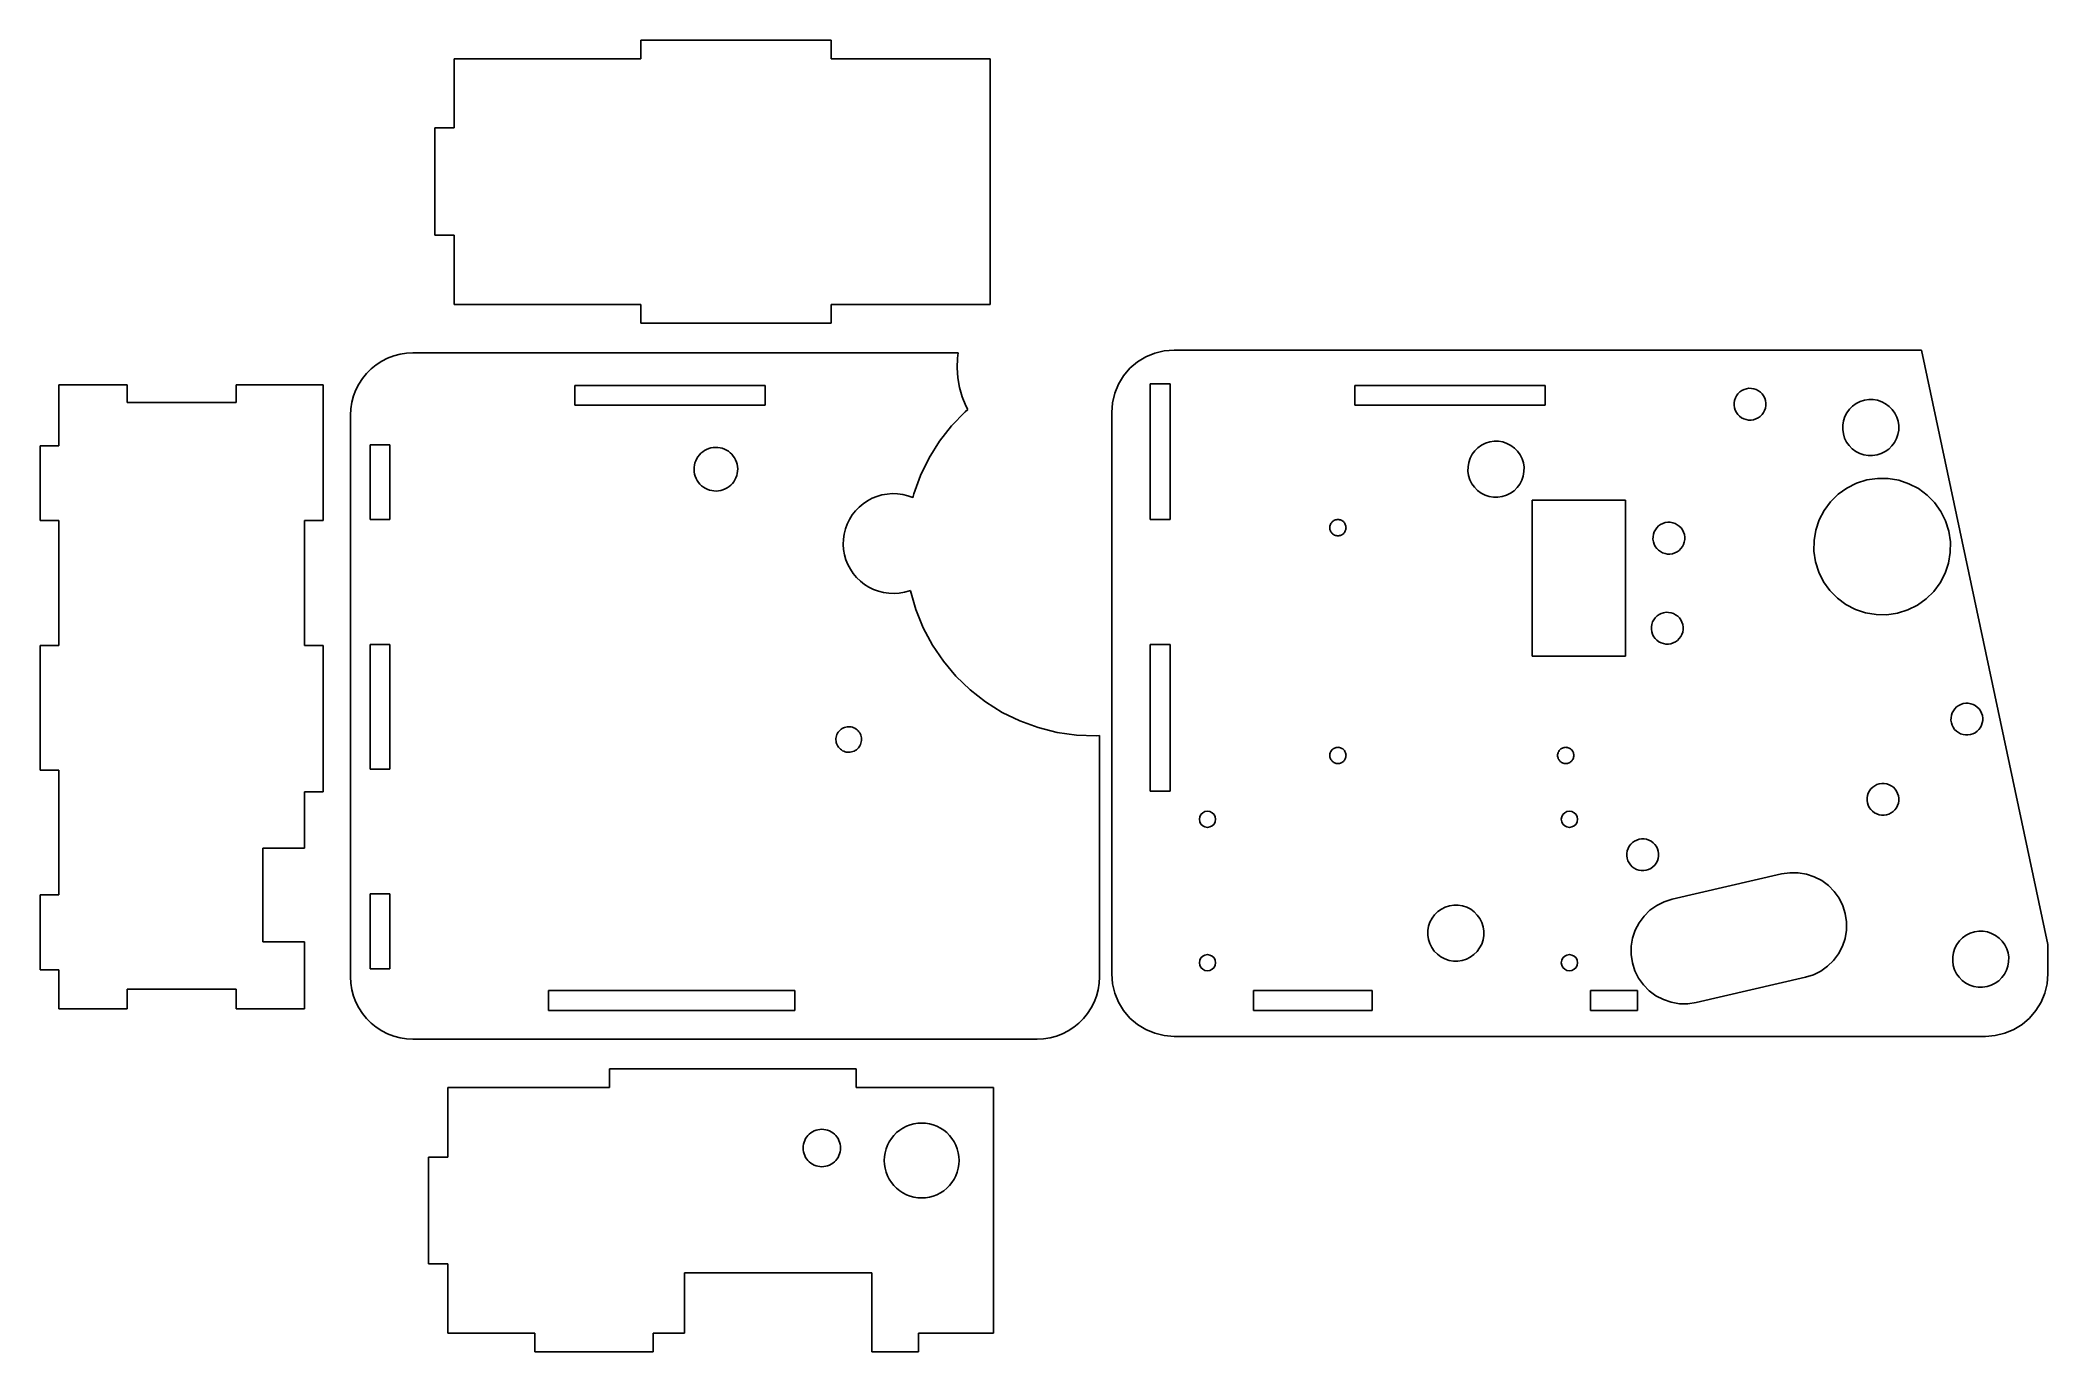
# Model space of a CAD drawing. Header units: metres. Extents: x -120 to 202, y -105 to 105.
import ezdxf

# ---------------------------------------------------------------- set-up
doc = ezdxf.new("R2010")
doc.units = ezdxf.units.M

msp = doc.modelspace()

# ---------------------------------------------------------------- linework, layer by layer
for p, q in [((6.9913, 105.124), (-23.5087, 105.124)), ((-23.5087, 105.124), (-23.5087, 102.124)), ((6.9913, 102.124), (6.9913, 105.124)), ((-23.5087, 102.124), (-53.4212, 102.124)), ((-53.4212, 102.124), (-53.4212, 91.0486)), ((32.4913, 102.124), (6.9913, 102.124)), ((32.4913, 62.7736), (32.4913, 102.124)), ((-53.4212, 91.0486), (-56.5087, 91.0486)), ((-56.5087, 91.0486), (-56.5087, 73.8486)), ((-56.5087, 73.8486), (-53.4212, 73.8486)), ((-53.4212, 73.8486), (-53.4212, 62.7736)), ((-53.4212, 62.7736), (-23.5087, 62.7736)), ((-23.5087, 62.7736), (-23.5087, 59.7736)), ((6.9913, 62.7736), (32.4913, 62.7736)), ((6.9913, 59.7736), (6.9913, 62.7736)), ((-23.5087, 59.7736), (6.9913, 59.7736)), ((-62.0791, 54.7815), (-63.0901, 54.5106)), ((-61.0453, 54.9452), (-62.0791, 54.7815)), ((-60, 55), (-61.0453, 54.9452)), ((27.3697, 55), (-60, 55)), ((27.2507, 54.1533), (27.3697, 55)), ((58.8586, 54.9605), (57.4088, 54.36)), ((60.3844, 55.3268), (58.8586, 54.9605)), ((61.9487, 55.4499), (60.3844, 55.3268)), ((181.697, 55.4499), (61.9487, 55.4499)), ((201.949, -39.8269), (181.697, 55.4499)), ((-67.4314, 51.6913), (-68.0902, 50.8778)), ((-66.6913, 52.4314), (-67.4314, 51.6913)), ((-65.8779, 53.0902), (-66.6913, 52.4314)), ((-65, 53.6602), (-65.8779, 53.0902)), ((-64.0674, 54.1355), (-65, 53.6602)), ((-63.0901, 54.5106), (-64.0674, 54.1355)), ((27.1959, 52.5842), (27.2507, 54.1533)), ((27.3055, 51.0179), (27.1959, 52.5842)), ((54.8777, 52.521), (53.8586, 51.3277)), ((56.0709, 53.5401), (54.8777, 52.521)), ((57.4088, 54.36), (56.0709, 53.5401)), ((-105.814, 49.867), (-116.739, 49.867)), ((-116.739, 49.867), (-116.739, 40.117)), ((-105.814, 47.0295), (-105.814, 49.867)), ((-74.3892, 49.867), (-88.3142, 49.867)), ((-88.3142, 49.867), (-88.3142, 47.0295)), ((-74.3892, 28.117), (-74.3892, 49.867)), ((-69.1354, 49.0674), (-69.5105, 48.0902)), ((-68.6602, 50), (-69.1354, 49.0674)), ((-68.0902, 50.8778), (-68.6602, 50)), ((-34.0739, 46.6065), (-34.0739, 49.7815)), ((-34.0739, 49.7815), (-3.57385, 49.7815)), ((-3.57385, 49.7815), (-3.57385, 46.6065)), ((27.5781, 49.4717), (27.3055, 51.0179)), ((28.0109, 47.9624), (27.5781, 49.4717)), ((52.4382, 48.5401), (52.0719, 47.0142)), ((53.0387, 49.9898), (52.4382, 48.5401)), ((53.8586, 51.3277), (53.0387, 49.9898)), ((58.1284, 50.0199), (61.3035, 50.0199)), ((58.1284, 28.2699), (58.1284, 50.0199)), ((61.3035, 50.0199), (61.3035, 28.2699)), ((90.9261, 46.6065), (90.9261, 49.7815)), ((90.9261, 49.7815), (121.426, 49.7815)), ((121.426, 49.7815), (121.426, 46.6065)), ((152.065, 48.1248), (152.303, 48.4465)), ((152.303, 48.4465), (152.588, 48.7269)), ((152.588, 48.7269), (152.914, 48.9593)), ((152.914, 48.9593), (153.272, 49.1378)), ((153.272, 49.1378), (153.654, 49.2581)), ((153.654, 49.2581), (154.049, 49.3173)), ((154.049, 49.3173), (154.45, 49.3138)), ((154.45, 49.3138), (154.844, 49.2478)), ((154.844, 49.2478), (155.224, 49.1208)), ((155.224, 49.1208), (155.579, 48.936)), ((155.579, 48.936), (155.9, 48.698)), ((155.9, 48.698), (156.181, 48.4126)), ((156.181, 48.4126), (156.413, 48.0869)), ((-88.3142, 47.0295), (-105.814, 47.0295)), ((-69.9452, 46.0453), (-70, 45)), ((-69.7815, 47.0791), (-69.9452, 46.0453)), ((-69.5105, 48.0902), (-69.7815, 47.0791)), ((-3.57385, 46.6065), (-34.0739, 46.6065)), ((26.3009, 43.2966), (28.4822, 45.5555)), ((28.599, 46.5067), (28.0109, 47.9624)), ((28.4822, 45.5555), (28.9127, 45.9167)), ((28.9127, 45.9167), (28.599, 46.5067)), ((52.0719, 47.0142), (51.9487, 45.4499)), ((51.9487, 45.4499), (51.9487, -44.5501)), ((121.426, 46.6065), (90.9261, 46.6065)), ((151.684, 46.5956), (151.687, 46.9958)), ((151.743, 46.1999), (151.684, 46.5956)), ((151.687, 46.9958), (151.753, 47.3904)), ((151.863, 45.8183), (151.743, 46.1999)), ((151.753, 47.3904), (151.88, 47.7699)), ((152.042, 45.4602), (151.863, 45.8183)), ((151.88, 47.7699), (152.065, 48.1248)), ((152.274, 45.1344), (152.042, 45.4602)), ((152.554, 44.849), (152.274, 45.1344)), ((156.152, 45.1006), (155.866, 44.8201)), ((156.39, 45.4222), (156.152, 45.1006)), ((156.575, 45.7771), (156.39, 45.4222)), ((156.413, 48.0869), (156.592, 47.7287)), ((156.702, 46.1566), (156.575, 45.7771)), ((156.592, 47.7287), (156.712, 47.3471)), ((156.768, 46.5513), (156.702, 46.1566)), ((156.712, 47.3471), (156.771, 46.9514)), ((156.771, 46.9514), (156.768, 46.5513)), ((169.423, 44.786), (169.749, 45.4123)), ((169.749, 45.4123), (170.169, 45.9799)), ((170.169, 45.9799), (170.673, 46.4749)), ((170.673, 46.4749), (171.248, 46.8849)), ((171.248, 46.8849), (171.88, 47.2)), ((171.88, 47.2), (172.553, 47.4123)), ((172.553, 47.4123), (173.252, 47.5167)), ((173.252, 47.5167), (173.958, 47.5105)), ((173.958, 47.5105), (174.654, 47.394)), ((174.654, 47.394), (175.324, 47.1699)), ((175.324, 47.1699), (175.95, 46.8439)), ((175.95, 46.8439), (176.518, 46.4239)), ((176.518, 46.4239), (177.013, 45.9202)), ((177.013, 45.9202), (177.423, 45.3453)), ((177.423, 45.3453), (177.738, 44.7134)), ((-70, 45), (-70, -45)), ((24.3676, 40.8221), (26.3009, 43.2966)), ((152.876, 44.611), (152.554, 44.849)), ((153.231, 44.4262), (152.876, 44.611)), ((153.61, 44.2992), (153.231, 44.4262)), ((154.005, 44.2332), (153.61, 44.2992)), ((154.405, 44.2297), (154.005, 44.2332)), ((154.801, 44.2889), (154.405, 44.2297)), ((155.183, 44.4092), (154.801, 44.2889)), ((155.541, 44.5877), (155.183, 44.4092)), ((155.866, 44.8201), (155.541, 44.5877)), ((169.077, 42.7138), (169.083, 43.4199)), ((169.181, 42.0154), (169.077, 42.7138)), ((169.083, 43.4199), (169.199, 44.1163)), ((169.393, 41.3419), (169.181, 42.0154)), ((169.199, 44.1163), (169.423, 44.786)), ((177.932, 41.939), (177.708, 41.2694)), ((177.738, 44.7134), (177.95, 44.0399)), ((178.048, 42.6355), (177.932, 41.939)), ((177.95, 44.0399), (178.055, 43.3416)), ((178.055, 43.3416), (178.048, 42.6355)), ((-116.739, 40.117), (-119.739, 40.117)), ((-119.739, 40.117), (-119.739, 28.1171)), ((-66.8715, 40.2699), (-63.6965, 40.2699)), ((-66.8715, 28.2699), (-66.8715, 40.2699)), ((-63.6965, 40.2699), (-63.6965, 28.2699)), ((-14.3383, 38.3587), (-14.1127, 38.6474)), ((-14.1127, 38.6474), (-13.8582, 38.9109)), ((-13.8582, 38.9109), (-13.5776, 39.1464)), ((-13.5776, 39.1464), (-13.2739, 39.3513)), ((-13.2739, 39.3513), (-12.9504, 39.5233)), ((-12.9504, 39.5233), (-12.6107, 39.6605)), ((-12.6107, 39.6605), (-12.2586, 39.7615)), ((-12.2586, 39.7615), (-11.8978, 39.8251)), ((-11.8978, 39.8251), (-11.5323, 39.8507)), ((-11.5323, 39.8507), (-11.1662, 39.8379)), ((-11.1662, 39.8379), (-10.8034, 39.7869)), ((-10.8034, 39.7869), (-10.4479, 39.6983)), ((-10.4479, 39.6983), (-10.1037, 39.573)), ((-10.1037, 39.573), (-9.7744, 39.4124)), ((-9.7744, 39.4124), (-9.46371, 39.2182)), ((-9.46371, 39.2182), (-9.17502, 38.9927)), ((-9.17502, 38.9927), (-8.91151, 38.7382)), ((-8.91151, 38.7382), (-8.67603, 38.4576)), ((22.7036, 38.1591), (24.3676, 40.8221)), ((109.386, 38.1095), (109.713, 38.7358)), ((109.713, 38.7358), (110.133, 39.3035)), ((110.133, 39.3035), (110.636, 39.7984)), ((110.636, 39.7984), (111.211, 40.2085)), ((111.211, 40.2085), (111.843, 40.5235)), ((111.843, 40.5235), (112.516, 40.7359)), ((112.516, 40.7359), (113.215, 40.8402)), ((113.215, 40.8402), (113.921, 40.8341)), ((113.921, 40.8341), (114.617, 40.7175)), ((114.617, 40.7175), (115.287, 40.4935)), ((115.287, 40.4935), (115.913, 40.1674)), ((115.913, 40.1674), (116.481, 39.7474)), ((116.481, 39.7474), (116.976, 39.2437)), ((116.976, 39.2437), (117.386, 38.6689)), ((117.386, 38.6689), (117.701, 38.0369)), ((169.708, 40.71), (169.393, 41.3419)), ((170.118, 40.1351), (169.708, 40.71)), ((170.613, 39.6315), (170.118, 40.1351)), ((171.181, 39.2114), (170.613, 39.6315)), ((171.807, 38.8854), (171.181, 39.2114)), ((172.477, 38.6613), (171.807, 38.8854)), ((173.173, 38.5448), (172.477, 38.6613)), ((174.578, 38.643), (173.88, 38.5386)), ((175.251, 38.8553), (174.578, 38.643)), ((175.883, 39.1704), (175.251, 38.8553)), ((176.458, 39.5805), (175.883, 39.1704)), ((176.962, 40.0754), (176.458, 39.5805)), ((177.382, 40.643), (176.962, 40.0754)), ((177.708, 41.2694), (177.382, 40.643)), ((-14.9707, 36.2901), (-14.9579, 36.6562)), ((-14.9451, 35.9247), (-14.9707, 36.2901)), ((-14.9579, 36.6562), (-14.9069, 37.019)), ((-14.8815, 35.5639), (-14.9451, 35.9247)), ((-14.9069, 37.019), (-14.8183, 37.3745)), ((-14.7805, 35.2117), (-14.8815, 35.5639)), ((-14.8183, 37.3745), (-14.693, 37.7188)), ((-14.693, 37.7188), (-14.5324, 38.048)), ((-14.5324, 38.048), (-14.3383, 38.3587)), ((-8.67603, 38.4576), (-8.47116, 38.1538)), ((-8.47116, 38.1538), (-8.29918, 37.8304)), ((-8.29918, 37.8304), (-8.16193, 37.4907)), ((-8.16193, 37.4907), (-8.06094, 37.1385)), ((-8.03555, 35.6834), (-8.12418, 35.3279)), ((-8.06094, 37.1385), (-7.99733, 36.7777)), ((-7.98457, 36.0462), (-8.03555, 35.6834)), ((-7.99733, 36.7777), (-7.97179, 36.4123)), ((-7.97179, 36.4123), (-7.98457, 36.0462)), ((21.327, 35.3368), (22.7036, 38.1591)), ((109.04, 36.0373), (109.046, 36.7434)), ((109.144, 35.3389), (109.04, 36.0373)), ((109.046, 36.7434), (109.162, 37.4398)), ((109.162, 37.4398), (109.386, 38.1095)), ((117.701, 38.0369), (117.913, 37.3635)), ((118.012, 35.959), (117.895, 35.2625)), ((117.913, 37.3635), (118.018, 36.6651)), ((118.018, 36.6651), (118.012, 35.959)), ((173.88, 38.5386), (173.173, 38.5448)), ((-14.6433, 34.872), (-14.7805, 35.2117)), ((-14.4713, 34.5486), (-14.6433, 34.872)), ((-14.2665, 34.2448), (-14.4713, 34.5486)), ((-14.031, 33.9642), (-14.2665, 34.2448)), ((-13.7674, 33.7097), (-14.031, 33.9642)), ((-13.4787, 33.4842), (-13.7674, 33.7097)), ((-13.1681, 33.29), (-13.4787, 33.4842)), ((-12.8388, 33.1294), (-13.1681, 33.29)), ((-12.4945, 33.0041), (-12.8388, 33.1294)), ((-12.1391, 32.9155), (-12.4945, 33.0041)), ((-11.7763, 32.8645), (-12.1391, 32.9155)), ((-11.4101, 32.8517), (-11.7763, 32.8645)), ((-11.0447, 32.8773), (-11.4101, 32.8517)), ((-10.6839, 32.9409), (-11.0447, 32.8773)), ((-10.3317, 33.0419), (-10.6839, 32.9409)), ((-9.99208, 33.1791), (-10.3317, 33.0419)), ((-9.66859, 33.3511), (-9.99208, 33.1791)), ((-9.36488, 33.556), (-9.66859, 33.3511)), ((-9.08423, 33.7915), (-9.36488, 33.556)), ((-8.82976, 34.055), (-9.08423, 33.7915)), ((-8.6042, 34.3437), (-8.82976, 34.055)), ((-8.41006, 34.6544), (-8.6042, 34.3437)), ((-8.24947, 34.9836), (-8.41006, 34.6544)), ((-8.12418, 35.3279), (-8.24947, 34.9836)), ((14.3326, 32.0005), (15.1375, 32.2313)), ((15.1375, 32.2313), (15.9622, 32.3767)), ((15.9622, 32.3767), (16.7975, 32.4351)), ((16.7975, 32.4351), (17.6344, 32.4059)), ((17.6344, 32.4059), (18.4636, 32.2893)), ((18.4636, 32.2893), (19.2761, 32.0867)), ((20.1022, 31.7812), (20.253, 32.386)), ((20.253, 32.386), (21.327, 35.3368)), ((109.356, 34.6655), (109.144, 35.3389)), ((109.672, 34.0335), (109.356, 34.6655)), ((110.082, 33.4586), (109.672, 34.0335)), ((110.576, 32.955), (110.082, 33.4586)), ((111.144, 32.535), (110.576, 32.955)), ((111.77, 32.2089), (111.144, 32.535)), ((112.44, 31.9849), (111.77, 32.2089)), ((115.214, 32.1789), (114.541, 31.9665)), ((115.846, 32.4939), (115.214, 32.1789)), ((116.421, 32.904), (115.846, 32.4939)), ((116.925, 33.3989), (116.421, 32.904)), ((117.345, 33.9666), (116.925, 33.3989)), ((117.671, 34.5929), (117.345, 33.9666)), ((117.895, 35.2625), (117.671, 34.5929)), ((167.14, 31.1361), (168.365, 32.3404)), ((168.365, 32.3404), (169.764, 33.3382)), ((169.764, 33.3382), (171.302, 34.1049)), ((171.302, 34.1049), (172.941, 34.6216)), ((172.941, 34.6216), (174.64, 34.8756)), ((174.64, 34.8756), (176.358, 34.8606)), ((176.358, 34.8606), (178.053, 34.577)), ((178.053, 34.577), (179.682, 34.0318)), ((179.682, 34.0318), (181.206, 33.2384)), ((181.206, 33.2384), (182.588, 32.2163)), ((182.588, 32.2163), (183.792, 30.9908)), ((9.94016, 28.3148), (10.3839, 29.0249)), ((10.3839, 29.0249), (10.8994, 29.6848)), ((10.8994, 29.6848), (11.4811, 30.2871)), ((11.4811, 30.2871), (12.1226, 30.8254)), ((12.1226, 30.8254), (12.8168, 31.2936)), ((12.8168, 31.2936), (13.5562, 31.6868)), ((13.5562, 31.6868), (14.3326, 32.0005)), ((19.2761, 32.0867), (20.063, 31.8003)), ((20.063, 31.8003), (20.1022, 31.7812)), ((113.137, 31.8683), (112.44, 31.9849)), ((113.843, 31.8622), (113.137, 31.8683)), ((114.541, 31.9665), (113.843, 31.8622)), ((119.297, 6.38835), (119.297, 31.3884)), ((119.297, 31.3884), (134.297, 31.3884)), ((134.297, 31.3884), (134.297, 6.38835)), ((165.324, 28.2308), (166.118, 29.7549)), ((166.118, 29.7549), (167.14, 31.1361)), ((183.792, 30.9908), (184.79, 29.5919)), ((184.79, 29.5919), (185.556, 28.0542)), ((-119.739, 28.1171), (-116.739, 28.117)), ((-116.739, 28.117), (-116.739, 8.11703)), ((-77.3892, 8.11703), (-77.3892, 28.1171)), ((-77.3892, 28.1171), (-74.3892, 28.117)), ((-63.6965, 28.2699), (-66.8715, 28.2699)), ((8.96754, 25.1335), (9.08409, 25.9628)), ((9.08409, 25.9628), (9.28667, 26.7753)), ((9.28667, 26.7753), (9.57307, 27.5621)), ((9.57307, 27.5621), (9.94016, 28.3148)), ((61.3035, 28.2699), (58.1284, 28.2699)), ((86.8989, 26.9775), (86.906, 27.1134)), ((86.906, 26.8416), (86.8989, 26.9775)), ((86.906, 27.1134), (86.9273, 27.2478)), ((86.9273, 26.7072), (86.906, 26.8416)), ((86.9273, 27.2478), (86.9625, 27.3792)), ((86.9625, 26.5758), (86.9273, 26.7072)), ((86.9625, 27.3792), (87.0113, 27.5062)), ((87.0113, 26.4487), (86.9625, 26.5758)), ((87.0113, 27.5062), (87.0731, 27.6275)), ((87.0731, 26.3275), (87.0113, 26.4487)), ((87.0731, 27.6275), (87.1472, 27.7416)), ((87.1472, 26.2134), (87.0731, 26.3275)), ((87.1472, 27.7416), (87.2328, 27.8474)), ((87.2328, 26.1076), (87.1472, 26.2134)), ((87.2328, 27.8474), (87.329, 27.9436)), ((87.329, 26.0114), (87.2328, 26.1076)), ((87.329, 27.9436), (87.4348, 28.0292)), ((87.4348, 25.9258), (87.329, 26.0114)), ((87.4348, 28.0292), (87.5489, 28.1033)), ((87.5489, 25.8516), (87.4348, 25.9258)), ((87.5489, 28.1033), (87.6701, 28.1651)), ((87.6701, 25.7899), (87.5489, 25.8516)), ((87.6701, 28.1651), (87.7972, 28.2139)), ((87.7972, 25.7411), (87.6701, 25.7899)), ((87.7972, 28.2139), (87.9286, 28.2491)), ((87.9286, 25.7059), (87.7972, 25.7411)), ((87.9286, 28.2491), (88.063, 28.2704)), ((88.063, 28.2704), (88.1989, 28.2775)), ((88.1989, 28.2775), (88.3348, 28.2704)), ((88.3348, 28.2704), (88.4692, 28.2491)), ((88.4692, 28.2491), (88.6006, 28.2139)), ((88.6006, 25.7411), (88.4692, 25.7059)), ((88.6006, 28.2139), (88.7276, 28.1651)), ((88.7276, 25.7899), (88.6006, 25.7411)), ((88.7276, 28.1651), (88.8489, 28.1033)), ((88.8489, 25.8516), (88.7276, 25.7899)), ((88.8489, 28.1033), (88.963, 28.0292)), ((88.963, 25.9258), (88.8489, 25.8516)), ((88.963, 28.0292), (89.0688, 27.9436)), ((89.0688, 26.0114), (88.963, 25.9258)), ((89.0688, 27.9436), (89.165, 27.8473)), ((89.165, 26.1076), (89.0688, 26.0114)), ((89.165, 27.8473), (89.2506, 27.7416)), ((89.2506, 26.2133), (89.165, 26.1076)), ((89.2506, 27.7416), (89.3247, 27.6275)), ((89.3247, 26.3275), (89.2506, 26.2133)), ((89.3247, 27.6275), (89.3865, 27.5062)), ((89.3865, 26.4487), (89.3247, 26.3275)), ((89.3865, 27.5062), (89.4353, 27.3792)), ((89.4353, 26.5758), (89.3865, 26.4487)), ((89.4353, 27.3792), (89.4705, 27.2478)), ((89.4705, 26.7072), (89.4353, 26.5758)), ((89.4705, 27.2478), (89.4918, 27.1134)), ((89.4918, 26.8416), (89.4705, 26.7072)), ((89.4918, 27.1134), (89.4989, 26.9775)), ((89.4989, 26.9775), (89.4918, 26.8416)), ((138.685, 25.5204), (138.751, 25.9151)), ((138.751, 25.9151), (138.878, 26.2946)), ((138.878, 26.2946), (139.062, 26.6495)), ((139.062, 26.6495), (139.3, 26.9712)), ((139.3, 26.9712), (139.586, 27.2516)), ((139.586, 27.2516), (139.912, 27.484)), ((139.912, 27.484), (140.27, 27.6625)), ((140.27, 27.6625), (140.651, 27.7828)), ((140.651, 27.7828), (141.047, 27.842)), ((141.047, 27.842), (141.447, 27.8385)), ((141.447, 27.8385), (141.842, 27.7725)), ((141.842, 27.7725), (142.221, 27.6455)), ((142.221, 27.6455), (142.576, 27.4607)), ((142.576, 27.4607), (142.898, 27.2227)), ((142.898, 27.2227), (143.178, 26.9373)), ((143.178, 26.9373), (143.411, 26.6115)), ((143.411, 26.6115), (143.589, 26.2534)), ((143.589, 26.2534), (143.71, 25.8718)), ((143.71, 25.8718), (143.769, 25.4761)), ((164.495, 24.9066), (164.779, 26.6013)), ((164.779, 26.6013), (165.324, 28.2308)), ((185.556, 28.0542), (186.073, 26.4155)), ((186.073, 26.4155), (186.327, 24.7161)), ((8.93832, 24.2967), (8.96754, 25.1335)), ((8.99673, 23.4614), (8.93832, 24.2967)), ((9.14215, 22.6367), (8.99673, 23.4614)), ((9.37296, 21.8318), (9.14215, 22.6367)), ((88.063, 25.6846), (87.9286, 25.7059)), ((88.1989, 25.6775), (88.063, 25.6846)), ((88.3348, 25.6846), (88.1989, 25.6775)), ((88.4692, 25.7059), (88.3348, 25.6846)), ((138.681, 25.1203), (138.685, 25.5204)), ((138.74, 24.7246), (138.681, 25.1203)), ((138.861, 24.343), (138.74, 24.7246)), ((139.039, 23.9849), (138.861, 24.343)), ((139.272, 23.6591), (139.039, 23.9849)), ((139.552, 23.3737), (139.272, 23.6591)), ((139.874, 23.1357), (139.552, 23.3737)), ((140.229, 22.9509), (139.874, 23.1357)), ((140.608, 22.8239), (140.229, 22.9509)), ((141.003, 22.7579), (140.608, 22.8239)), ((141.403, 22.7544), (141.003, 22.7579)), ((141.799, 22.8136), (141.403, 22.7544)), ((142.18, 22.9339), (141.799, 22.8136)), ((142.538, 23.1124), (142.18, 22.9339)), ((142.864, 23.3448), (142.538, 23.1124)), ((143.149, 23.6252), (142.864, 23.3448)), ((143.387, 23.9469), (143.149, 23.6252)), ((143.572, 24.3018), (143.387, 23.9469)), ((143.699, 24.6813), (143.572, 24.3018)), ((143.765, 25.076), (143.699, 24.6813)), ((143.769, 25.4761), (143.765, 25.076)), ((164.48, 23.1884), (164.495, 24.9066)), ((164.734, 21.489), (164.48, 23.1884)), ((186.312, 22.9979), (186.028, 21.3032)), ((186.327, 24.7161), (186.312, 22.9979)), ((9.68663, 21.0554), (9.37296, 21.8318)), ((10.0798, 20.316), (9.68663, 21.0554)), ((10.548, 19.6218), (10.0798, 20.316)), ((11.0863, 18.9803), (10.548, 19.6218)), ((165.251, 19.8503), (164.734, 21.489)), ((166.018, 18.3126), (165.251, 19.8503)), ((185.483, 19.6738), (184.69, 18.1496)), ((186.028, 21.3032), (185.483, 19.6738)), ((11.6886, 18.3986), (11.0863, 18.9803)), ((12.3485, 17.8831), (11.6886, 18.3986)), ((13.0586, 17.4394), (12.3485, 17.8831)), ((13.8113, 17.0723), (13.0586, 17.4394)), ((14.5981, 16.7859), (13.8113, 17.0723)), ((15.4106, 16.5833), (14.5981, 16.7859)), ((16.2399, 16.4668), (15.4106, 16.5833)), ((17.0767, 16.4375), (16.2399, 16.4668)), ((17.9121, 16.4959), (17.0767, 16.4375)), ((18.7367, 16.6414), (17.9121, 16.4959)), ((19.5417, 16.8722), (18.7367, 16.6414)), ((19.6989, 16.9357), (19.5417, 16.8722)), ((19.7111, 16.8663), (19.6989, 16.9357)), ((20.5766, 13.8478), (19.7111, 16.8663)), ((167.016, 16.9137), (166.018, 18.3126)), ((168.22, 15.6882), (167.016, 16.9137)), ((183.668, 16.7684), (182.442, 15.5641)), ((184.69, 18.1496), (183.668, 16.7684)), ((21.753, 10.9363), (20.5766, 13.8478)), ((139.325, 12.8231), (139.651, 13.0555)), ((139.651, 13.0555), (140.009, 13.234)), ((140.009, 13.234), (140.39, 13.3543)), ((140.39, 13.3543), (140.786, 13.4135)), ((140.786, 13.4135), (141.186, 13.41)), ((141.186, 13.41), (141.581, 13.3439)), ((141.581, 13.3439), (141.96, 13.217)), ((141.96, 13.217), (142.315, 13.0322)), ((142.315, 13.0322), (142.637, 12.7942)), ((169.601, 14.6661), (168.22, 15.6882)), ((171.125, 13.8727), (169.601, 14.6661)), ((172.755, 13.3275), (171.125, 13.8727)), ((174.449, 13.0439), (172.755, 13.3275)), ((176.168, 13.0289), (174.449, 13.0439)), ((177.867, 13.2829), (176.168, 13.0289)), ((179.506, 13.7996), (177.867, 13.2829)), ((181.043, 14.5663), (179.506, 13.7996)), ((182.442, 15.5641), (181.043, 14.5663)), ((23.2272, 8.16368), (21.753, 10.9363)), ((138.42, 10.6918), (138.424, 11.0919)), ((138.479, 10.2961), (138.42, 10.6918)), ((138.424, 11.0919), (138.49, 11.4866)), ((138.6, 9.91444), (138.479, 10.2961)), ((138.49, 11.4866), (138.617, 11.8661)), ((138.778, 9.55635), (138.6, 9.91444)), ((138.617, 11.8661), (138.801, 12.221)), ((138.801, 12.221), (139.039, 12.5426)), ((139.039, 12.5426), (139.325, 12.8231)), ((142.637, 12.7942), (142.917, 12.5088)), ((142.917, 12.5088), (143.15, 12.183)), ((143.311, 9.87334), (143.127, 9.5184)), ((143.15, 12.183), (143.328, 11.8249)), ((143.438, 10.2528), (143.311, 9.87334)), ((143.328, 11.8249), (143.449, 11.4433)), ((143.504, 10.6474), (143.438, 10.2528)), ((143.449, 11.4433), (143.508, 11.0476)), ((143.508, 11.0476), (143.504, 10.6474)), ((-116.739, 8.11703), (-119.739, 8.11703)), ((-119.739, 8.11703), (-119.739, -11.8829)), ((-74.3892, 8.11703), (-77.3892, 8.11703)), ((-74.3892, -15.3829), (-74.3892, 8.11703)), ((-66.8715, -11.7301), (-66.8715, 8.26993)), ((-66.8715, 8.26993), (-63.6965, 8.26993)), ((-63.6965, 8.26993), (-63.6965, -11.7301)), ((24.9831, 5.56039), (23.2272, 8.16368)), ((58.1284, 8.26993), (61.3035, 8.26993)), ((58.1284, -15.2301), (58.1284, 8.26993)), ((61.3035, 8.26993), (61.3035, -15.23)), ((139.011, 9.23058), (138.778, 9.55635)), ((139.291, 8.94519), (139.011, 9.23058)), ((139.613, 8.70717), (139.291, 8.94519)), ((139.968, 8.5224), (139.613, 8.70717)), ((140.347, 8.39543), (139.968, 8.5224)), ((140.742, 8.32939), (140.347, 8.39543)), ((141.142, 8.3259), (140.742, 8.32939)), ((141.538, 8.38506), (141.142, 8.3259)), ((141.919, 8.50537), (141.538, 8.38506)), ((142.277, 8.68391), (141.919, 8.50537)), ((142.603, 8.91628), (142.277, 8.68391)), ((142.888, 9.19673), (142.603, 8.91628)), ((143.127, 9.5184), (142.888, 9.19673)), ((27.0016, 3.15491), (24.9831, 5.56039)), ((134.297, 6.38835), (119.297, 6.38835)), ((29.2604, 0.97356), (27.0016, 3.15491)), ((31.7349, -0.9597), (29.2604, 0.97356)), ((34.3979, -2.62373), (31.7349, -0.9597)), ((37.2203, -4.00029), (34.3979, -2.62373)), ((186.433, -3.48192), (186.499, -3.08727)), ((186.499, -3.08727), (186.626, -2.70779)), ((186.626, -2.70779), (186.81, -2.35286)), ((186.81, -2.35286), (187.048, -2.0312)), ((187.048, -2.0312), (187.334, -1.75073)), ((187.334, -1.75073), (187.66, -1.51839)), ((187.66, -1.51839), (188.018, -1.33983)), ((188.018, -1.33983), (188.399, -1.21951)), ((188.399, -1.21951), (188.795, -1.16037)), ((188.795, -1.16037), (189.195, -1.16386)), ((189.195, -1.16386), (189.59, -1.2299)), ((189.59, -1.2299), (189.969, -1.35687)), ((189.969, -1.35687), (190.324, -1.54164)), ((190.324, -1.54164), (190.646, -1.77965)), ((190.646, -1.77965), (190.926, -2.06505)), ((190.926, -2.06505), (191.159, -2.39082)), ((191.159, -2.39082), (191.337, -2.74892)), ((191.337, -2.74892), (191.458, -3.13054)), ((191.458, -3.13054), (191.517, -3.52628)), ((7.80717, -6.57855), (7.85909, -6.37035)), ((7.85909, -6.37035), (7.93246, -6.1687)), ((7.93246, -6.1687), (8.02654, -5.97586)), ((8.02654, -5.97586), (8.14024, -5.79388)), ((8.14024, -5.79388), (8.27234, -5.62479)), ((8.27234, -5.62479), (8.4214, -5.47043)), ((8.4214, -5.47043), (8.58578, -5.3325)), ((8.58578, -5.3325), (8.76367, -5.21251)), ((8.76367, -5.21251), (8.95314, -5.11179)), ((8.95314, -5.11179), (9.15208, -5.0314)), ((9.15208, -5.0314), (9.35837, -4.97226)), ((9.35837, -4.97226), (9.56967, -4.935)), ((9.56967, -4.935), (9.78372, -4.92003)), ((9.78372, -4.92003), (9.99818, -4.92751)), ((9.99818, -4.92751), (10.2107, -4.95738)), ((10.2107, -4.95738), (10.4189, -5.00928)), ((10.4189, -5.00928), (10.6205, -5.08267)), ((10.6205, -5.08267), (10.8134, -5.17674)), ((10.8134, -5.17674), (10.9953, -5.29045)), ((10.9953, -5.29045), (11.1644, -5.42255)), ((11.1644, -5.42255), (11.3188, -5.57161)), ((11.3188, -5.57161), (11.4567, -5.73599)), ((11.4567, -5.73599), (11.5767, -5.91388)), ((11.5767, -5.91388), (11.6774, -6.10335)), ((11.6774, -6.10335), (11.7578, -6.30229)), ((11.7578, -6.30229), (11.817, -6.50856)), ((40.171, -5.07428), (37.2203, -4.00029)), ((43.2179, -5.83395), (40.171, -5.07428)), ((46.3275, -6.27098), (43.2179, -5.83395)), ((49.4658, -6.38057), (46.3275, -6.27098)), ((50, -6.34322), (49.4658, -6.38057)), ((50, -45), (50, -6.34322)), ((186.429, -3.88205), (186.433, -3.48192)), ((186.488, -4.27779), (186.429, -3.88205)), ((186.609, -4.65939), (186.488, -4.27779)), ((186.787, -5.0175), (186.609, -4.65939)), ((187.019, -5.34326), (186.787, -5.0175)), ((187.3, -5.62866), (187.019, -5.34326)), ((187.622, -5.86668), (187.3, -5.62866)), ((187.977, -6.05145), (187.622, -5.86668)), ((188.356, -6.17842), (187.977, -6.05145)), ((188.751, -6.24445), (188.356, -6.17842)), ((189.151, -6.24796), (188.751, -6.24445)), ((189.546, -6.1888), (189.151, -6.24796)), ((189.928, -6.06848), (189.546, -6.1888)), ((190.286, -5.88994), (189.928, -6.06848)), ((190.612, -5.65758), (190.286, -5.88994)), ((190.897, -5.37711), (190.612, -5.65758)), ((191.135, -5.05545), (190.897, -5.37711)), ((191.32, -4.70052), (191.135, -5.05545)), ((191.447, -4.32106), (191.32, -4.70052)), ((191.513, -3.92639), (191.447, -4.32106)), ((191.517, -3.52628), (191.513, -3.92639)), ((7.76982, -7.00549), (7.7773, -6.79103)), ((7.78479, -7.21954), (7.76982, -7.00549)), ((7.7773, -6.79103), (7.80717, -6.57855)), ((7.82205, -7.43085), (7.78479, -7.21954)), ((7.8812, -7.63713), (7.82205, -7.43085)), ((7.96158, -7.83607), (7.8812, -7.63713)), ((8.0623, -8.02554), (7.96158, -7.83607)), ((8.1823, -8.20343), (8.0623, -8.02554)), ((8.32022, -8.36781), (8.1823, -8.20343)), ((8.47458, -8.51686), (8.32022, -8.36781)), ((8.64368, -8.64897), (8.47458, -8.51686)), ((8.82565, -8.76268), (8.64368, -8.64897)), ((9.01849, -8.85675), (8.82565, -8.76268)), ((9.22014, -8.93013), (9.01849, -8.85675)), ((9.42834, -8.98204), (9.22014, -8.93013)), ((9.64082, -9.01192), (9.42834, -8.98204)), ((9.85529, -9.01939), (9.64082, -9.01192)), ((10.0693, -9.00443), (9.85529, -9.01939)), ((10.2807, -8.96716), (10.0693, -9.00443)), ((10.4869, -8.90802), (10.2807, -8.96716)), ((10.6859, -8.82764), (10.4869, -8.90802)), ((10.8753, -8.7269), (10.6859, -8.82764)), ((11.0532, -8.6069), (10.8753, -8.7269)), ((11.2176, -8.46898), (11.0532, -8.6069)), ((11.3667, -8.31464), (11.2176, -8.46898)), ((11.4988, -8.14554), (11.3667, -8.31464)), ((11.6125, -7.96356), (11.4988, -8.14554)), ((11.7065, -7.77071), (11.6125, -7.96356)), ((11.7799, -7.56908), (11.7065, -7.77071)), ((11.8318, -7.36087), (11.7799, -7.56908)), ((11.817, -6.50856), (11.8542, -6.71988)), ((11.8617, -7.14838), (11.8318, -7.36087)), ((11.8542, -6.71988), (11.8692, -6.93393)), ((11.8692, -6.93393), (11.8617, -7.14838)), ((86.8989, -9.52249), (86.906, -9.38661)), ((86.906, -9.65839), (86.8989, -9.52249)), ((86.906, -9.38661), (86.9273, -9.25221)), ((86.9273, -9.25221), (86.9625, -9.12077)), ((86.9625, -9.12077), (87.0113, -8.99374)), ((87.0113, -8.99374), (87.073, -8.87248)), ((87.073, -8.87248), (87.1472, -8.75838)), ((87.1472, -8.75838), (87.2328, -8.65263)), ((87.2328, -8.65263), (87.329, -8.55643)), ((87.329, -8.55643), (87.4348, -8.47078)), ((87.4348, -8.47078), (87.5489, -8.39667)), ((87.5489, -8.39667), (87.6701, -8.3349)), ((87.6701, -8.3349), (87.7972, -8.28613)), ((87.7972, -8.28613), (87.9286, -8.25092)), ((87.9286, -8.25092), (88.063, -8.22963)), ((88.063, -8.22963), (88.1989, -8.2225)), ((88.1989, -8.2225), (88.3348, -8.22963)), ((88.3348, -8.22963), (88.4692, -8.25092)), ((88.4692, -8.25092), (88.6006, -8.28615)), ((88.6006, -8.28615), (88.7276, -8.3349)), ((88.7276, -8.3349), (88.8489, -8.39667)), ((88.8489, -8.39667), (88.963, -8.47076)), ((88.963, -8.47076), (89.0687, -8.55641)), ((89.0687, -8.55641), (89.165, -8.65262)), ((89.165, -8.65262), (89.2506, -8.75836)), ((89.2506, -8.75836), (89.3247, -8.8725)), ((89.3247, -8.8725), (89.3865, -8.99373)), ((89.3865, -8.99373), (89.4353, -9.12077)), ((89.4353, -9.12077), (89.4705, -9.2522)), ((89.4705, -9.2522), (89.4918, -9.3866)), ((89.4918, -9.3866), (89.4989, -9.52249)), ((89.4989, -9.52249), (89.4918, -9.65839)), ((123.399, -9.52249), (123.406, -9.38661)), ((123.406, -9.65839), (123.399, -9.52249)), ((123.406, -9.38661), (123.427, -9.25221)), ((123.427, -9.25221), (123.463, -9.12077)), ((123.463, -9.12077), (123.511, -8.99373)), ((123.511, -8.99373), (123.573, -8.8725)), ((123.573, -8.8725), (123.647, -8.75838)), ((123.647, -8.75838), (123.733, -8.65263)), ((123.733, -8.65263), (123.829, -8.55641)), ((123.829, -8.55641), (123.935, -8.47078)), ((123.935, -8.47078), (124.049, -8.39667)), ((124.049, -8.39667), (124.17, -8.33488)), ((124.17, -8.33488), (124.297, -8.28612)), ((124.297, -8.28612), (124.429, -8.2509)), ((124.429, -8.2509), (124.563, -8.22961)), ((124.563, -8.22961), (124.699, -8.2225)), ((124.699, -8.2225), (124.835, -8.22961)), ((124.835, -8.22961), (124.969, -8.2509)), ((124.969, -8.2509), (125.101, -8.28612)), ((125.101, -8.28612), (125.228, -8.33488)), ((125.228, -8.33488), (125.349, -8.39667)), ((125.349, -8.39667), (125.463, -8.47078)), ((125.463, -8.47078), (125.569, -8.55641)), ((125.569, -8.55641), (125.665, -8.65263)), ((125.665, -8.65263), (125.751, -8.75838)), ((125.751, -8.75838), (125.825, -8.8725)), ((125.825, -8.8725), (125.887, -8.99374)), ((125.887, -8.99374), (125.935, -9.12076)), ((125.935, -9.12076), (125.97, -9.25221)), ((125.97, -9.25221), (125.992, -9.38661)), ((125.992, -9.38661), (125.999, -9.52249)), ((125.999, -9.52249), (125.992, -9.65837)), ((-119.739, -11.8829), (-116.739, -11.8829)), ((-116.739, -11.8829), (-116.739, -31.8829)), ((-63.6965, -11.7301), (-66.8715, -11.7301)), ((86.9273, -9.79279), (86.906, -9.65839)), ((86.9625, -9.92421), (86.9273, -9.79279)), ((87.0113, -10.0513), (86.9625, -9.92421)), ((87.073, -10.1725), (87.0113, -10.0513)), ((87.1472, -10.2866), (87.073, -10.1725)), ((87.2328, -10.3924), (87.1472, -10.2866)), ((87.329, -10.4886), (87.2328, -10.3924)), ((87.4348, -10.5742), (87.329, -10.4886)), ((87.5489, -10.6483), (87.4348, -10.5742)), ((87.6701, -10.7101), (87.5489, -10.6483)), ((87.7972, -10.7589), (87.6701, -10.7101)), ((87.9286, -10.7941), (87.7972, -10.7589)), ((88.063, -10.8154), (87.9286, -10.7941)), ((88.1989, -10.8225), (88.063, -10.8154)), ((88.3348, -10.8154), (88.1989, -10.8225)), ((88.4692, -10.7941), (88.3348, -10.8154)), ((88.6006, -10.7589), (88.4692, -10.7941)), ((88.7276, -10.7101), (88.6006, -10.7589)), ((88.8489, -10.6483), (88.7276, -10.7101)), ((88.963, -10.5742), (88.8489, -10.6483)), ((89.0688, -10.4886), (88.963, -10.5742)), ((89.165, -10.3924), (89.0688, -10.4886)), ((89.2506, -10.2866), (89.165, -10.3924)), ((89.3247, -10.1725), (89.2506, -10.2866)), ((89.3865, -10.0513), (89.3247, -10.1725)), ((89.4353, -9.92421), (89.3865, -10.0513)), ((89.4705, -9.79277), (89.4353, -9.92421)), ((89.4918, -9.65839), (89.4705, -9.79277)), ((123.427, -9.79279), (123.406, -9.65839)), ((123.463, -9.92421), (123.427, -9.79279)), ((123.511, -10.0513), (123.463, -9.92421)), ((123.573, -10.1725), (123.511, -10.0513)), ((123.647, -10.2866), (123.573, -10.1725)), ((123.733, -10.3924), (123.647, -10.2866)), ((123.829, -10.4886), (123.733, -10.3924)), ((123.935, -10.5742), (123.829, -10.4886)), ((124.049, -10.6483), (123.935, -10.5742)), ((124.17, -10.7101), (124.049, -10.6483)), ((124.297, -10.7589), (124.17, -10.7101)), ((124.429, -10.7941), (124.297, -10.7589)), ((124.563, -10.8154), (124.429, -10.7941)), ((124.699, -10.8225), (124.563, -10.8154)), ((124.835, -10.8154), (124.699, -10.8225)), ((124.969, -10.7941), (124.835, -10.8154)), ((125.101, -10.7589), (124.969, -10.7941)), ((125.228, -10.7101), (125.101, -10.7589)), ((125.349, -10.6483), (125.228, -10.7101)), ((125.463, -10.5742), (125.349, -10.6483)), ((125.569, -10.4886), (125.463, -10.5742)), ((125.665, -10.3924), (125.569, -10.4886)), ((125.751, -10.2866), (125.665, -10.3924)), ((125.825, -10.1725), (125.751, -10.2866)), ((125.886, -10.0513), (125.825, -10.1725)), ((125.935, -9.92421), (125.886, -10.0513)), ((125.97, -9.79279), (125.935, -9.92421)), ((125.992, -9.65837), (125.97, -9.79279)), ((-77.3892, -24.3829), (-77.3892, -15.3829)), ((-77.3892, -15.3829), (-74.3892, -15.3829)), ((61.3035, -15.23), (58.1284, -15.2301)), ((172.98, -16.3376), (173.046, -15.943)), ((173.046, -15.943), (173.173, -15.5635)), ((173.173, -15.5635), (173.357, -15.2086)), ((173.357, -15.2086), (173.595, -14.8869)), ((173.595, -14.8869), (173.881, -14.6065)), ((173.881, -14.6065), (174.207, -14.3741)), ((174.207, -14.3741), (174.565, -14.1956)), ((174.565, -14.1956), (174.946, -14.0753)), ((174.946, -14.0753), (175.342, -14.0161)), ((175.342, -14.0161), (175.742, -14.0196)), ((175.742, -14.0196), (176.137, -14.0856)), ((176.137, -14.0856), (176.516, -14.2126)), ((176.516, -14.2126), (176.871, -14.3974)), ((176.871, -14.3974), (177.193, -14.6354)), ((177.193, -14.6354), (177.473, -14.9208)), ((177.473, -14.9208), (177.706, -15.2466)), ((177.706, -15.2466), (177.884, -15.6046)), ((177.884, -15.6046), (178.005, -15.9863)), ((178.005, -15.9863), (178.064, -16.382)), ((66.0595, -19.3564), (66.2442, -18.994)), ((66.2442, -18.994), (66.5318, -18.7064)), ((66.5318, -18.7064), (66.8941, -18.5218)), ((66.8941, -18.5218), (67.2959, -18.4581)), ((67.2959, -18.4581), (67.6976, -18.5218)), ((67.6976, -18.5218), (68.06, -18.7064)), ((68.06, -18.7064), (68.3476, -18.994)), ((68.3476, -18.994), (68.5322, -19.3564)), ((124.059, -19.3564), (124.244, -18.994)), ((124.244, -18.994), (124.532, -18.7064)), ((124.532, -18.7064), (124.894, -18.5218)), ((124.894, -18.5218), (125.296, -18.4581)), ((125.296, -18.4581), (125.698, -18.5218)), ((125.698, -18.5218), (126.06, -18.7064)), ((126.06, -18.7064), (126.348, -18.994)), ((126.348, -18.994), (126.532, -19.3564)), ((172.976, -16.7378), (172.98, -16.3376)), ((173.035, -17.1335), (172.976, -16.7378)), ((173.156, -17.5151), (173.035, -17.1335)), ((173.334, -17.8732), (173.156, -17.5151)), ((173.567, -18.199), (173.334, -17.8732)), ((173.847, -18.4844), (173.567, -18.199)), ((174.169, -18.7224), (173.847, -18.4844)), ((174.524, -18.9072), (174.169, -18.7224)), ((174.903, -19.0341), (174.524, -18.9072)), ((175.298, -19.1002), (174.903, -19.0341)), ((175.698, -19.1037), (175.298, -19.1002)), ((176.094, -19.0445), (175.698, -19.1037)), ((176.475, -18.9242), (176.094, -19.0445)), ((176.833, -18.7457), (176.475, -18.9242)), ((177.159, -18.5133), (176.833, -18.7457)), ((177.444, -18.2328), (177.159, -18.5133)), ((177.682, -17.9112), (177.444, -18.2328)), ((177.867, -17.5562), (177.682, -17.9112)), ((177.994, -17.1768), (177.867, -17.5562)), ((178.06, -16.7821), (177.994, -17.1768)), ((178.064, -16.382), (178.06, -16.7821)), ((65.9959, -19.7581), (66.0595, -19.3564)), ((66.0595, -20.1599), (65.9959, -19.7581)), ((66.2442, -20.5223), (66.0595, -20.1599)), ((66.5318, -20.8099), (66.2442, -20.5223)), ((66.8941, -20.9945), (66.5318, -20.8099)), ((67.2959, -21.0582), (66.8941, -20.9945)), ((67.6976, -20.9945), (67.2959, -21.0582)), ((68.06, -20.8099), (67.6976, -20.9945)), ((68.3476, -20.5223), (68.06, -20.8099)), ((68.5322, -20.1599), (68.3476, -20.5223)), ((68.5322, -19.3564), (68.5959, -19.7582)), ((68.5959, -19.7582), (68.5322, -20.1599)), ((123.996, -19.7581), (124.059, -19.3564)), ((124.06, -20.1599), (123.996, -19.7581)), ((124.244, -20.5223), (124.06, -20.1599)), ((124.532, -20.8099), (124.244, -20.5223)), ((124.894, -20.9945), (124.532, -20.8099)), ((125.296, -21.0582), (124.894, -20.9945)), ((125.698, -20.9945), (125.296, -21.0582)), ((126.06, -20.8099), (125.698, -20.9945)), ((126.348, -20.5223), (126.06, -20.8099)), ((126.532, -20.1599), (126.348, -20.5223)), ((126.532, -19.3564), (126.596, -19.7581)), ((126.596, -19.7581), (126.532, -20.1599)), ((-84.0642, -39.3829), (-84.0642, -24.3829)), ((-84.0642, -24.3829), (-77.3892, -24.3829)), ((134.489, -25.6233), (134.492, -25.2232)), ((134.548, -26.0191), (134.489, -25.6233)), ((134.492, -25.2232), (134.558, -24.8286)), ((134.558, -24.8286), (134.685, -24.4491)), ((134.685, -24.4491), (134.87, -24.0942)), ((134.87, -24.0942), (135.108, -23.7725)), ((135.108, -23.7725), (135.393, -23.492)), ((135.393, -23.492), (135.719, -23.2597)), ((135.719, -23.2597), (136.077, -23.0811)), ((136.077, -23.0811), (136.459, -22.9608)), ((136.459, -22.9608), (136.854, -22.9017)), ((136.854, -22.9017), (137.255, -22.9052)), ((137.255, -22.9052), (137.649, -22.9712)), ((137.649, -22.9712), (138.029, -23.0982)), ((138.029, -23.0982), (138.384, -23.2829)), ((138.384, -23.2829), (138.705, -23.521)), ((138.705, -23.521), (138.986, -23.8064)), ((138.986, -23.8064), (139.218, -24.1321)), ((139.218, -24.1321), (139.397, -24.4902)), ((139.397, -24.4902), (139.517, -24.8718)), ((139.573, -25.6677), (139.507, -26.0624)), ((139.517, -24.8718), (139.576, -25.2676)), ((139.576, -25.2676), (139.573, -25.6677)), ((134.668, -26.4007), (134.548, -26.0191)), ((134.847, -26.7588), (134.668, -26.4007)), ((135.079, -27.0846), (134.847, -26.7588)), ((135.359, -27.37), (135.079, -27.0846)), ((135.681, -27.608), (135.359, -27.37)), ((136.036, -27.7927), (135.681, -27.608)), ((136.415, -27.9197), (136.036, -27.7927)), ((136.81, -27.9857), (136.415, -27.9197)), ((137.21, -27.9892), (136.81, -27.9857)), ((137.606, -27.9301), (137.21, -27.9892)), ((137.988, -27.8098), (137.606, -27.9301)), ((138.346, -27.6312), (137.988, -27.8098)), ((138.671, -27.3989), (138.346, -27.6312)), ((138.957, -27.1184), (138.671, -27.3989)), ((139.195, -26.7968), (138.957, -27.1184)), ((139.38, -26.4418), (139.195, -26.7968)), ((139.507, -26.0624), (139.38, -26.4418)), ((141.755, -32.5656), (159.294, -28.5164)), ((159.294, -28.5164), (160.613, -28.3193)), ((160.613, -28.3193), (161.947, -28.3309)), ((161.947, -28.3309), (163.262, -28.5511)), ((163.262, -28.5511), (164.527, -28.9743)), ((-116.739, -31.8829), (-119.739, -31.8829)), ((-119.739, -31.8829), (-119.739, -43.8829)), ((-66.8715, -43.73), (-66.8715, -31.73)), ((-66.8715, -31.73), (-63.6965, -31.73)), ((-63.6965, -31.73), (-63.6965, -43.73)), ((164.527, -28.9743), (165.71, -29.5902)), ((165.71, -29.5902), (166.782, -30.3836)), ((166.782, -30.3836), (167.717, -31.3349)), ((167.717, -31.3349), (168.492, -32.4208)), ((103.274, -35.6183), (103.694, -35.0507)), ((103.694, -35.0507), (104.197, -34.5557)), ((104.197, -34.5557), (104.772, -34.1457)), ((104.772, -34.1457), (105.404, -33.8306)), ((105.404, -33.8306), (106.077, -33.6183)), ((106.077, -33.6183), (106.776, -33.5139)), ((106.776, -33.5139), (107.482, -33.5201)), ((107.482, -33.5201), (108.178, -33.6366)), ((108.178, -33.6366), (108.848, -33.8607)), ((108.848, -33.8607), (109.474, -34.1867)), ((109.474, -34.1867), (110.042, -34.6067)), ((110.042, -34.6067), (110.537, -35.1104)), ((110.537, -35.1104), (110.947, -35.6853)), ((136.459, -36.3434), (137.252, -35.2712)), ((137.252, -35.2712), (138.203, -34.3363)), ((138.203, -34.3363), (139.289, -33.5618)), ((139.289, -33.5618), (140.483, -32.9666)), ((140.483, -32.9666), (141.755, -32.5656)), ((168.492, -32.4208), (169.087, -33.6144)), ((169.087, -33.6144), (169.488, -34.8865)), ((169.488, -34.8865), (169.685, -36.2057)), ((102.601, -38.3168), (102.607, -37.6107)), ((102.705, -39.0152), (102.601, -38.3168)), ((102.607, -37.6107), (102.723, -36.9143)), ((102.723, -36.9143), (102.947, -36.2446)), ((102.947, -36.2446), (103.274, -35.6183)), ((110.947, -35.6853), (111.262, -36.3172)), ((111.262, -36.3172), (111.474, -36.9906)), ((111.573, -38.3951), (111.456, -39.0916)), ((111.474, -36.9906), (111.579, -37.689)), ((111.579, -37.689), (111.573, -38.3951)), ((135.42, -38.7914), (135.843, -37.5265)), ((135.843, -37.5265), (136.459, -36.3434)), ((169.673, -37.5394), (169.453, -38.8549)), ((169.685, -36.2057), (169.673, -37.5394)), ((188.295, -38.7452), (188.87, -38.3352)), ((188.87, -38.3352), (189.502, -38.0201)), ((189.502, -38.0201), (190.175, -37.8077)), ((190.175, -37.8077), (190.874, -37.7034)), ((190.874, -37.7034), (191.58, -37.7095)), ((191.58, -37.7095), (192.276, -37.8261)), ((192.276, -37.8261), (192.946, -38.0501)), ((192.946, -38.0501), (193.572, -38.3762)), ((193.572, -38.3762), (194.14, -38.7962)), ((-77.3892, -39.3829), (-84.0642, -39.3829)), ((-77.3892, -50.1329), (-77.3892, -39.3829)), ((66.2441, -41.994), (66.5318, -41.7064)), ((66.5318, -41.7064), (66.8941, -41.5218)), ((66.8941, -41.5218), (67.2959, -41.4582)), ((67.2959, -41.4582), (67.6976, -41.5218)), ((67.6976, -41.5218), (68.06, -41.7064)), ((68.06, -41.7064), (68.3476, -41.994)), ((102.917, -39.6887), (102.705, -39.0152)), ((103.232, -40.3206), (102.917, -39.6887)), ((103.643, -40.8955), (103.232, -40.3206)), ((104.137, -41.3991), (103.643, -40.8955)), ((104.705, -41.8191), (104.137, -41.3991)), ((105.331, -42.1452), (104.705, -41.8191)), ((109.982, -41.4501), (109.407, -41.8602)), ((110.486, -40.9552), (109.982, -41.4501)), ((110.906, -40.3876), (110.486, -40.9552)), ((111.232, -39.7612), (110.906, -40.3876)), ((111.456, -39.0916), (111.232, -39.7612)), ((124.244, -41.994), (124.532, -41.7064)), ((124.532, -41.7064), (124.894, -41.5218)), ((124.894, -41.5218), (125.296, -41.4581)), ((125.296, -41.4581), (125.698, -41.5218)), ((125.698, -41.5218), (126.06, -41.7064)), ((126.06, -41.7064), (126.348, -41.994)), ((135.188, -41.4406), (135.2, -40.1069)), ((135.385, -42.7598), (135.188, -41.4406)), ((135.2, -40.1069), (135.42, -38.7914)), ((168.414, -41.3029), (167.621, -42.3751)), ((169.03, -40.1198), (168.414, -41.3029)), ((169.453, -38.8549), (169.03, -40.1198)), ((186.699, -42.5063), (186.705, -41.8002)), ((186.705, -41.8002), (186.821, -41.1037)), ((186.821, -41.1037), (187.045, -40.4341)), ((187.045, -40.4341), (187.371, -39.8078)), ((187.371, -39.8078), (187.791, -39.2401)), ((187.791, -39.2401), (188.295, -38.7452)), ((194.14, -38.7962), (194.635, -39.2999)), ((194.635, -39.2999), (195.045, -39.8747)), ((195.045, -39.8747), (195.36, -40.5067)), ((195.36, -40.5067), (195.572, -41.1801)), ((195.572, -41.1801), (195.677, -41.8785)), ((201.949, -44.5501), (201.949, -39.8269)), ((-119.739, -43.8829), (-116.739, -43.8829)), ((-116.739, -43.8829), (-116.739, -50.1329)), ((-70, -45), (-69.9452, -46.0453)), ((-63.6965, -43.73), (-66.8715, -43.73)), ((49.9452, -46.0453), (50, -45)), ((51.9487, -44.5501), (52.0719, -46.1144)), ((65.9959, -42.7582), (66.0595, -42.3564)), ((66.0595, -43.1599), (65.9959, -42.7582)), ((66.0595, -42.3564), (66.2441, -41.994)), ((66.2442, -43.5223), (66.0595, -43.1599)), ((66.5318, -43.8099), (66.2442, -43.5223)), ((66.8941, -43.9945), (66.5318, -43.8099)), ((67.2959, -44.0582), (66.8941, -43.9945)), ((67.6976, -43.9945), (67.2959, -44.0582)), ((68.06, -43.8099), (67.6976, -43.9945)), ((68.3476, -43.5223), (68.06, -43.8099)), ((68.3476, -41.994), (68.5322, -42.3564)), ((68.5322, -43.1599), (68.3476, -43.5223)), ((68.5322, -42.3564), (68.5959, -42.7581)), ((68.5959, -42.7581), (68.5322, -43.1599)), ((106.001, -42.3692), (105.331, -42.1452)), ((106.698, -42.4858), (106.001, -42.3692)), ((107.404, -42.492), (106.698, -42.4858)), ((108.102, -42.3876), (107.404, -42.492)), ((108.775, -42.1753), (108.102, -42.3876)), ((109.407, -41.8602), (108.775, -42.1753)), ((123.996, -42.7582), (124.059, -42.3564)), ((124.06, -43.1599), (123.996, -42.7582)), ((124.059, -42.3564), (124.244, -41.994)), ((124.244, -43.5223), (124.06, -43.1599)), ((124.532, -43.8099), (124.244, -43.5223)), ((124.894, -43.9945), (124.532, -43.8099)), ((125.296, -44.0582), (124.894, -43.9945)), ((125.698, -43.9945), (125.296, -44.0582)), ((126.06, -43.8099), (125.698, -43.9945)), ((126.348, -43.5223), (126.06, -43.8099)), ((126.348, -41.994), (126.532, -42.3564)), ((126.532, -43.1599), (126.348, -43.5223)), ((126.532, -42.3564), (126.596, -42.7582)), ((126.596, -42.7582), (126.532, -43.1599)), ((135.786, -44.0319), (135.385, -42.7598)), ((136.381, -45.2255), (135.786, -44.0319)), ((164.39, -44.6797), (163.118, -45.0807)), ((165.584, -44.0845), (164.39, -44.6797)), ((166.67, -43.31), (165.584, -44.0845)), ((167.621, -42.3751), (166.67, -43.31)), ((186.803, -43.2047), (186.699, -42.5063)), ((187.015, -43.8781), (186.803, -43.2047)), ((187.33, -44.5101), (187.015, -43.8781)), ((187.74, -45.0849), (187.33, -44.5101)), ((195.004, -44.577), (194.584, -45.1447)), ((195.33, -43.9507), (195.004, -44.577)), ((195.554, -43.2811), (195.33, -43.9507)), ((195.67, -42.5846), (195.554, -43.2811)), ((195.677, -41.8785), (195.67, -42.5846)), ((201.826, -46.1144), (201.949, -44.5501)), ((-105.814, -50.1329), (-105.814, -46.9954)), ((-105.814, -46.9954), (-88.3142, -46.9954)), ((-88.3142, -46.9954), (-88.3142, -50.1329)), ((-69.9452, -46.0453), (-69.7815, -47.0791)), ((-69.7815, -47.0791), (-69.5106, -48.0902)), ((-69.5106, -48.0902), (-69.1355, -49.0674)), ((-38.3133, -50.3831), (-38.3133, -47.2081)), ((-38.3133, -47.2081), (1.18666, -47.2081)), ((1.18666, -47.2081), (1.18666, -50.3831)), ((49.1354, -49.0674), (49.5106, -48.0902)), ((49.5106, -48.0902), (49.7814, -47.0791)), ((49.7814, -47.0791), (49.9452, -46.0453)), ((52.0719, -46.1144), (52.4382, -47.6403)), ((52.4382, -47.6403), (53.0387, -49.09)), ((74.6866, -50.3831), (74.6867, -47.2081)), ((74.6867, -47.2081), (93.6867, -47.2081)), ((93.6867, -47.2081), (93.6867, -50.3831)), ((128.687, -50.3831), (128.687, -47.2081)), ((128.687, -47.2081), (136.187, -47.2081)), ((136.187, -47.2081), (136.187, -50.3831)), ((137.156, -46.3114), (136.381, -45.2255)), ((138.091, -47.2627), (137.156, -46.3114)), ((139.163, -48.0561), (138.091, -47.2627)), ((140.346, -48.672), (139.163, -48.0561)), ((163.118, -45.0807), (145.579, -49.1299)), ((188.235, -45.5886), (187.74, -45.0849)), ((188.803, -46.0086), (188.235, -45.5886)), ((189.429, -46.3347), (188.803, -46.0086)), ((190.099, -46.5587), (189.429, -46.3347)), ((190.795, -46.6753), (190.099, -46.5587)), ((191.501, -46.6814), (190.795, -46.6753)), ((192.2, -46.5771), (191.501, -46.6814)), ((192.873, -46.3647), (192.2, -46.5771)), ((193.505, -46.0497), (192.873, -46.3647)), ((194.08, -45.6396), (193.505, -46.0497)), ((194.584, -45.1447), (194.08, -45.6396)), ((200.859, -49.09), (201.459, -47.6403)), ((201.459, -47.6403), (201.826, -46.1144)), ((-116.739, -50.1329), (-105.814, -50.1329)), ((-88.3142, -50.1329), (-77.3892, -50.1329)), ((-69.1355, -49.0674), (-68.6602, -50)), ((-68.6602, -50), (-68.0901, -50.8778)), ((-68.0901, -50.8778), (-67.4314, -51.6913)), ((1.18666, -50.3831), (-38.3133, -50.3831)), ((47.4314, -51.6913), (48.0901, -50.8778)), ((48.0901, -50.8778), (48.6602, -50)), ((48.6602, -50), (49.1354, -49.0674)), ((53.0387, -49.09), (53.8586, -50.4279)), ((53.8586, -50.4279), (54.8777, -51.6212)), ((93.6867, -50.3831), (74.6866, -50.3831)), ((136.187, -50.3831), (128.687, -50.3831)), ((141.611, -49.0952), (140.346, -48.672)), ((142.926, -49.3154), (141.611, -49.0952)), ((144.26, -49.327), (142.926, -49.3154)), ((145.579, -49.1299), (144.26, -49.327)), ((199.02, -51.6212), (200.039, -50.4279)), ((200.039, -50.4279), (200.859, -49.09)), ((-67.4314, -51.6913), (-66.6913, -52.4314)), ((-66.6913, -52.4314), (-65.8778, -53.0901)), ((-65.8778, -53.0901), (-65, -53.6602)), ((-65, -53.6602), (-64.0674, -54.1354)), ((-64.0674, -54.1354), (-63.0902, -54.5105)), ((-63.0902, -54.5105), (-62.0791, -54.7815)), ((42.0791, -54.7815), (43.0901, -54.5106)), ((43.0901, -54.5106), (44.0674, -54.1355)), ((44.0674, -54.1355), (45, -53.6602)), ((45, -53.6602), (45.8778, -53.0902)), ((45.8778, -53.0902), (46.6913, -52.4314)), ((46.6913, -52.4314), (47.4314, -51.6913)), ((54.8777, -51.6212), (56.0709, -52.6402)), ((56.0709, -52.6402), (57.4088, -53.4601)), ((57.4088, -53.4601), (58.8586, -54.0607)), ((58.8586, -54.0607), (60.3844, -54.427)), ((60.3844, -54.427), (61.9487, -54.5501)), ((61.9487, -54.5501), (191.949, -54.5501)), ((191.949, -54.5501), (193.513, -54.427)), ((193.513, -54.427), (195.039, -54.0607)), ((195.039, -54.0607), (196.489, -53.4601)), ((196.489, -53.4601), (197.827, -52.6403)), ((197.827, -52.6403), (199.02, -51.6212)), ((-62.0791, -54.7815), (-61.0453, -54.9452)), ((-61.0453, -54.9452), (-60, -55)), ((-60, -55), (40, -55)), ((40, -55), (41.0453, -54.9452)), ((41.0453, -54.9452), (42.0791, -54.7815)), ((11.0087, -59.7736), (-28.4913, -59.7736)), ((-28.4913, -59.7736), (-28.4913, -62.7736)), ((11.0087, -62.7736), (11.0087, -59.7736)), ((-28.4913, -62.7736), (-54.4038, -62.7736)), ((-54.4038, -62.7736), (-54.4038, -73.8986)), ((33.0087, -62.7736), (11.0087, -62.7736)), ((33.0087, -102.124), (33.0087, -62.7736)), ((2.9106, -70.9486), (3.08162, -70.6853)), ((3.08162, -70.6853), (3.27924, -70.4412)), ((3.27924, -70.4412), (3.50128, -70.2192)), ((3.50128, -70.2192), (3.74532, -70.0216)), ((3.74532, -70.0216), (4.00868, -69.8505)), ((4.00868, -69.8505), (4.28847, -69.708)), ((4.28847, -69.708), (4.58162, -69.5954)), ((4.58162, -69.5954), (4.88493, -69.5142)), ((4.88493, -69.5142), (5.19508, -69.4651)), ((5.19508, -69.4651), (5.50868, -69.4486)), ((5.50868, -69.4486), (5.82227, -69.4651)), ((5.82227, -69.4651), (6.13242, -69.5142)), ((6.13242, -69.5142), (6.43573, -69.5954)), ((6.43573, -69.5954), (6.72888, -69.708)), ((6.72888, -69.708), (7.00868, -69.8505)), ((7.00868, -69.8505), (7.27203, -70.0216)), ((7.27203, -70.0216), (7.51607, -70.2192)), ((7.51607, -70.2192), (7.73811, -70.4412)), ((7.73811, -70.4412), (7.93573, -70.6853)), ((7.93573, -70.6853), (8.10675, -70.9486)), ((16.6546, -70.9219), (17.0498, -70.4338)), ((17.0498, -70.4338), (17.4939, -69.9897)), ((17.4939, -69.9897), (17.9819, -69.5945)), ((17.9819, -69.5945), (18.5087, -69.2525)), ((18.5087, -69.2525), (19.0682, -68.9673)), ((19.0682, -68.9673), (19.6546, -68.7423)), ((19.6546, -68.7423), (20.2612, -68.5797)), ((20.2612, -68.5797), (20.8815, -68.4815)), ((20.8815, -68.4815), (21.5087, -68.4486)), ((21.5087, -68.4486), (22.1358, -68.4815)), ((22.1358, -68.4815), (22.7561, -68.5797)), ((22.7561, -68.5797), (23.3628, -68.7423)), ((23.3628, -68.7423), (23.9491, -68.9673)), ((23.9491, -68.9673), (24.5087, -69.2525)), ((24.5087, -69.2525), (25.0354, -69.5945)), ((25.0354, -69.5945), (25.5234, -69.9897)), ((25.5234, -69.9897), (25.9675, -70.4338)), ((25.9675, -70.4338), (26.3628, -70.9219)), ((-54.4038, -73.8986), (-57.4913, -73.8986)), ((-57.4913, -73.8986), (-57.4913, -90.9986)), ((2.50868, -72.4486), (2.52512, -72.135)), ((2.52512, -72.7622), (2.50868, -72.4486)), ((2.52512, -72.135), (2.57423, -71.8249)), ((2.57423, -73.0724), (2.52512, -72.7622)), ((2.57423, -71.8249), (2.6555, -71.5216)), ((2.6555, -73.3757), (2.57423, -73.0724)), ((2.6555, -71.5216), (2.76804, -71.2284)), ((2.76804, -73.6688), (2.6555, -73.3757)), ((2.76804, -71.2284), (2.9106, -70.9486)), ((2.9106, -73.9486), (2.76804, -73.6688)), ((3.08162, -74.212), (2.9106, -73.9486)), ((8.10675, -73.9486), (7.93573, -74.212)), ((8.10675, -70.9486), (8.24931, -71.2284)), ((8.24931, -73.6688), (8.10675, -73.9486)), ((8.24931, -71.2284), (8.36185, -71.5216)), ((8.36185, -73.3757), (8.24931, -73.6688)), ((8.36185, -71.5216), (8.44312, -71.8249)), ((8.44312, -73.0724), (8.36185, -73.3757)), ((8.44312, -71.8249), (8.49223, -72.135)), ((8.49223, -72.7622), (8.44312, -73.0724)), ((8.49223, -72.135), (8.50868, -72.4486)), ((8.50868, -72.4486), (8.49223, -72.7622)), ((15.5087, -74.4486), (15.5415, -73.8214)), ((15.5415, -73.8214), (15.6398, -73.2011)), ((15.6398, -73.2011), (15.8023, -72.5945)), ((15.8023, -72.5945), (16.0274, -72.0082)), ((16.0274, -72.0082), (16.3125, -71.4486)), ((16.3125, -71.4486), (16.6546, -70.9219)), ((26.3628, -70.9219), (26.7048, -71.4486)), ((26.7048, -71.4486), (26.9899, -72.0082)), ((26.9899, -72.0082), (27.215, -72.5945)), ((27.215, -72.5945), (27.3775, -73.2012)), ((27.3775, -73.2012), (27.4758, -73.8214)), ((27.4758, -73.8214), (27.5087, -74.4486)), ((3.27924, -74.456), (3.08162, -74.212)), ((3.50128, -74.6781), (3.27924, -74.456)), ((3.74532, -74.8757), (3.50128, -74.6781)), ((4.00867, -75.0467), (3.74532, -74.8757)), ((4.28847, -75.1893), (4.00867, -75.0467)), ((4.58162, -75.3018), (4.28847, -75.1893)), ((4.88493, -75.3831), (4.58162, -75.3018)), ((5.19507, -75.4322), (4.88493, -75.3831)), ((5.50865, -75.4486), (5.19507, -75.4322)), ((5.82227, -75.4322), (5.50865, -75.4486)), ((6.13242, -75.3831), (5.82227, -75.4322)), ((6.43573, -75.3018), (6.13242, -75.3831)), ((6.72887, -75.1893), (6.43573, -75.3018)), ((7.00868, -75.0467), (6.72887, -75.1893)), ((7.27203, -74.8757), (7.00868, -75.0467)), ((7.51605, -74.6781), (7.27203, -74.8757)), ((7.73811, -74.456), (7.51605, -74.6781)), ((7.93573, -74.212), (7.73811, -74.456)), ((15.5415, -75.0758), (15.5087, -74.4486)), ((15.6398, -75.6961), (15.5415, -75.0758)), ((15.8023, -76.3027), (15.6398, -75.6961)), ((16.0274, -76.889), (15.8023, -76.3027)), ((16.3125, -77.4486), (16.0274, -76.889)), ((26.9899, -76.8891), (26.7048, -77.4486)), ((27.215, -76.3027), (26.9899, -76.8891)), ((27.3775, -75.6961), (27.215, -76.3027)), ((27.4758, -75.0758), (27.3775, -75.6961)), ((27.5087, -74.4486), (27.4758, -75.0758)), ((16.6546, -77.9753), (16.3125, -77.4486)), ((17.0498, -78.4634), (16.6546, -77.9753)), ((17.4939, -78.9075), (17.0498, -78.4634)), ((17.9819, -79.3027), (17.4939, -78.9075)), ((18.5087, -79.6448), (17.9819, -79.3027)), ((19.0682, -79.9299), (18.5087, -79.6448)), ((19.6546, -80.155), (19.0682, -79.9299)), ((20.2612, -80.3175), (19.6546, -80.155)), ((20.8815, -80.4157), (20.2612, -80.3175)), ((21.5087, -80.4486), (20.8815, -80.4157)), ((22.1358, -80.4157), (21.5087, -80.4486)), ((22.7561, -80.3175), (22.1358, -80.4157)), ((23.3628, -80.155), (22.7561, -80.3175)), ((23.9491, -79.9299), (23.3628, -80.155)), ((24.5087, -79.6448), (23.9491, -79.9299)), ((25.0354, -79.3027), (24.5087, -79.6448)), ((25.5234, -78.9075), (25.0354, -79.3027)), ((25.9675, -78.4634), (25.5234, -78.9075)), ((26.3628, -77.9753), (25.9675, -78.4634)), ((26.7048, -77.4486), (26.3628, -77.9753)), ((-57.4913, -90.9986), (-54.4038, -90.9986)), ((-54.4038, -90.9986), (-54.4038, -102.124)), ((-16.4913, -102.124), (-16.4913, -92.4486)), ((-16.4913, -92.4486), (13.5087, -92.4486)), ((13.5087, -92.4486), (13.5087, -105.124)), ((-54.4038, -102.124), (-40.4913, -102.124)), ((-40.4913, -102.124), (-40.4913, -105.124)), ((-21.4913, -105.124), (-21.4913, -102.124)), ((-21.4913, -102.124), (-16.4913, -102.124)), ((21.0087, -102.124), (33.0087, -102.124)), ((21.0087, -105.124), (21.0087, -102.124)), ((-40.4913, -105.124), (-21.4913, -105.124)), ((13.5087, -105.124), (21.0087, -105.124))]:
    msp.add_line(p, q)

doc.saveas('drawing.dxf')
